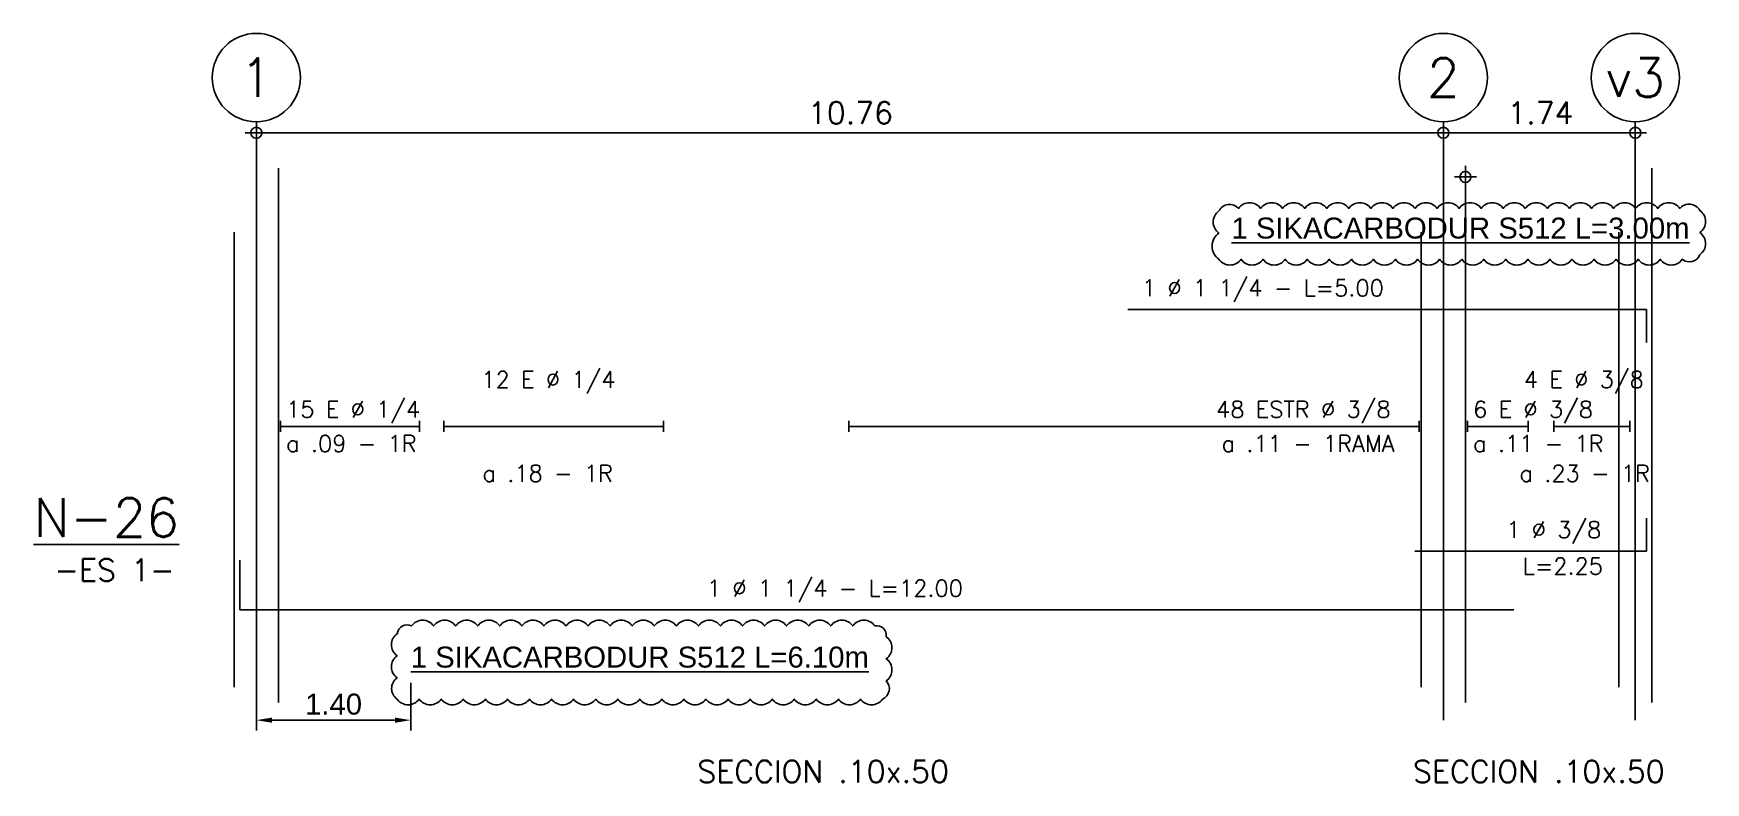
# Model space of a CAD drawing. Header units: millimetres. Extents: x 1 to 301, y -42 to 59.
# Drawn here: x 1.2 to 16.35, y -41.91 to -35.13 of the extents above; entities that cross this region are included whole.
import ezdxf
from ezdxf.enums import TextEntityAlignment as Align

# ---------------------------------------------------------------- set-up
doc = ezdxf.new("R2010")
doc.units = ezdxf.units.MM
doc.header["$LTSCALE"] = 0.0003
doc.header["$PDMODE"] = 34
doc.header["$PDSIZE"] = 0.1
for name, color, linetype in [('SIM-ACHURADOS', 8, 'Continuous'), ('SIM-COTAS', 1, 'Continuous'), ('SIM-FIBRACARB', 4, 'Continuous')]:
    doc.layers.add(name, color=color, linetype=linetype)
doc.styles.add('ARIAL EE', font='arial.ttf')
doc.styles.add('P140', font='SIMPLEX', dxfattribs={"height": 0.35})
doc.styles.add('P60', font='SIMPLEX', dxfattribs={"height": 0.16})
doc.styles.add('P80', font='SIMPLEX', dxfattribs={"height": 0.2})
doc.dimstyles.new('RE - STANDAR', dxfattribs={"dimtxt": 0.002, "dimasz": 0.0015, "dimexe": 0.001, "dimexo": 0.001, "dimgap": 0.0005, "dimtad": 1, "dimzin": 4, "dimdsep": 46, "dimtxsty": 'ARIAL EE', "dimcen": -0.001, "dimclrd": 256, "dimclre": 256, "dimclrt": 2, "dimadec": 0, "dimazin": 0, "dimtfac": 1, "dimtix": 1, "dimtofl": 0, "dimtmove": 1, "dimatfit": 0, "dimfxl": 0.0015, "dimtolj": 1, "dimtzin": 4, "dimlwd": -1, "dimlwe": -1, "dimarcsym": 0})

msp = doc.modelspace()

# ---------------------------------------------------------------- texts
at = {"layer": 'SIM-ACHURADOS', "style": 'P140'}
for s, p in [('1', (3.218, -35.525)), ('2', (13.978, -35.525)), ('v3', (15.718, -35.525))]:
    msp.add_text(s, height=0.35, dxfattribs=at).set_placement(p, align=Align.MIDDLE)
at = {"layer": 'SIM-ACHURADOS'}
for s, height, style, p in [('10.76', 0.2, 'P80', (8.218, -35.945)), ('1.74', 0.2, 'P80', (14.558, -35.945)), ('1 %%C 1 1/4 - L=5.00', 0.15, 'P60', (11.246, -37.505)), ('12 E %%c 1/4', 0.15, 'P60', (5.258, -38.335)), ('4 E %%c 3/8', 0.15, 'P60', (14.708, -38.335)), ('15 E %%c 1/4', 0.15, 'P60', (3.488, -38.605)), ('48 ESTR %%c 3/8', 0.15, 'P60', (11.918, -38.605)), ('6 E %%c 3/8', 0.15, 'P60', (14.248, -38.605)), ('a .09 - 1R', 0.15, 'P60', (3.488, -38.915)), ('a .11 - 1RAMA', 0.15, 'P60', (11.968, -38.915)), ('a .11 - 1R', 0.15, 'P60', (14.248, -38.915)), ('a .18 - 1R', 0.15, 'P60', (5.268, -39.185)), ('a .23 - 1R', 0.15, 'P60', (14.668, -39.185)), ('1 %%c 3/8', 0.15, 'P60', (14.548, -39.695)), ('-ES 1-', 0.2, 'P80', (1.388, -40.085)), ('L=2.25', 0.15, 'P60', (14.698, -40.025)), ('1 %%C 1 1/4 - L=12.00', 0.15, 'P60', (7.302, -40.225)), ('SECCION .10x.50', 0.2, 'P80', (7.216, -41.91)), ('SECCION .10x.50', 0.2, 'P80', (13.704, -41.91))]:
    msp.add_text(s, height=height, dxfattribs=dict(at, style=style)).set_placement(p)
at = {"layer": 'SIM-ACHURADOS', "style": 'P140'}
msp.add_text('%%UN-26', height=0.35, dxfattribs=at).set_placement((2.518, -39.685), align=Align.RIGHT)
at = {"layer": 'SIM-FIBRACARB', "char_height": 0.19, "attachment_point": 1, "style": 'ARIAL EE'}
for s, width, insert in [('{\\L1 SIKACARBODUR S512 L=3.00m}', 4.60764, (12.057, -36.793)), ('{\\L1 SIKACARBODUR S512 L=6.10m}', 4.33689, (4.618, -40.679))]:
    msp.add_mtext_dynamic_manual_height_columns(s, width=width, gutter_width=0.00475, heights=[0], dxfattribs=dict(at, insert=insert))

# ---------------------------------------------------------------- blocks, each defined once
blk = doc.blocks.new('*D44')
at = {"layer": 'SIM-COTAS', "transparency": 16777216}
for p, q in [((3.218, -41.055), (3.218, -41.44)), ((4.618, -41.006), (4.618, -41.44)), ((3.36, -41.345), (4.475, -41.345))]:
    blk.add_line(p, q, dxfattribs=at)
for points in [[(3.36, -41.322), (3.36, -41.369), (3.218, -41.345)], [(4.475, -41.322), (4.475, -41.369), (4.618, -41.345)]]:
    blk.add_solid(points, dxfattribs=at)
at = {"layer": 'SIM-COTAS', "color": 2, "transparency": 16777216, "insert": (3.918, -41.201), "char_height": 0.19, "attachment_point": 5, "style": 'ARIAL EE'}
blk.add_mtext('\\A1;1.40', dxfattribs=at)

# ---------------------------------------------------------------- dimensions: what is measured, and where the dimension line sits
at = {"layer": 'SIM-COTAS'}
dim = msp.add_linear_dim(base=(4.618, -41.345), p1=(3.218, -40.96), p2=(4.618, -40.911), dimstyle='RE - STANDAR', dxfattribs=at)
dim.commit()
dim.dimension.update_dxf_attribs({"geometry": '*D44', "text_midpoint": (3.918, -41.201)})

# ---------------------------------------------------------------- linework, layer by layer
at = {"color": 6}
for points in [[(11.944, -37.171, 0.520567), (12.144, -37.171, 0.520567), (12.344, -37.171, 0.520567), (12.544, -37.171, 0.520567), (12.744, -37.171, 0.520567), (12.944, -37.171, 0.520567), (13.144, -37.171, 0.520567), (13.344, -37.171, 0.520567), (13.544, -37.171, 0.520567), (13.744, -37.171, 0.520567), (13.944, -37.171, 0.520567), (14.144, -37.171, 0.520567), (14.344, -37.171, 0.520567), (14.544, -37.171, 0.520567), (14.744, -37.171, 0.520567), (14.944, -37.171, 0.520567), (15.144, -37.171, 0.520567), (15.344, -37.171, 0.520567), (15.544, -37.171, 0.520567), (15.744, -37.171, 0.520567), (15.944, -37.171, 0.520567), (16.144, -37.171, 0.520567), (16.303, -37.129, 0.520567), (16.303, -36.929, 0.520567), (16.303, -36.729, 0.520567), (16.121, -36.71, 0.520567), (15.921, -36.71, 0.520567), (15.721, -36.71, 0.520567), (15.521, -36.71, 0.520567), (15.321, -36.71, 0.520567), (15.121, -36.71, 0.520567), (14.921, -36.71, 0.520567), (14.721, -36.71, 0.520567), (14.521, -36.71, 0.520567), (14.321, -36.71, 0.520567), (14.121, -36.71, 0.520567), (13.921, -36.71, 0.520567), (13.721, -36.71, 0.520567), (13.521, -36.71, 0.520567), (13.321, -36.71, 0.520567), (13.121, -36.71, 0.520567), (12.921, -36.71, 0.520567), (12.721, -36.71, 0.520567), (12.521, -36.71, 0.520567), (12.321, -36.71, 0.520567), (12.121, -36.71, 0.520567), (11.944, -36.733, 0.520567), (11.944, -36.933, 0.520567)], [(4.494, -41.154, 0.520567), (4.694, -41.154, 0.520567), (4.894, -41.154, 0.520567), (5.094, -41.154, 0.520567), (5.294, -41.154, 0.520567), (5.494, -41.154, 0.520567), (5.694, -41.154, 0.520567), (5.894, -41.154, 0.520567), (6.094, -41.154, 0.520567), (6.294, -41.154, 0.520567), (6.494, -41.154, 0.520567), (6.694, -41.154, 0.520567), (6.894, -41.154, 0.520567), (7.094, -41.154, 0.520567), (7.294, -41.154, 0.520567), (7.494, -41.154, 0.520567), (7.694, -41.154, 0.520567), (7.894, -41.154, 0.520567), (8.094, -41.154, 0.520567), (8.294, -41.154, 0.520567), (8.494, -41.154, 0.520567), (8.694, -41.154, 0.520567), (8.894, -41.154, 0.520567), (8.928, -40.989, 0.520567), (8.928, -40.789, 0.520567), (8.928, -40.589, 0.520567), (8.825, -40.492, 0.520567), (8.625, -40.492, 0.520567), (8.425, -40.492, 0.520567), (8.225, -40.492, 0.520567), (8.025, -40.492, 0.520567), (7.825, -40.492, 0.520567), (7.625, -40.492, 0.520567), (7.425, -40.492, 0.520567), (7.225, -40.492, 0.520567), (7.025, -40.492, 0.520567), (6.825, -40.492, 0.520567), (6.625, -40.492, 0.520567), (6.425, -40.492, 0.520567), (6.225, -40.492, 0.520567), (6.025, -40.492, 0.520567), (5.825, -40.492, 0.520567), (5.625, -40.492, 0.520567), (5.425, -40.492, 0.520567), (5.225, -40.492, 0.520567), (5.025, -40.492, 0.520567), (4.825, -40.492, 0.520567), (4.625, -40.492, 0.520567), (4.494, -40.562, 0.520567), (4.494, -40.762, 0.520567), (4.494, -40.962, 0.520567)]]:
    msp.add_lwpolyline(points, format="xyb", close=True, dxfattribs=at)
at = {"layer": 'SIM-ACHURADOS'}
for p, q in [((3.218, -41.345), (3.218, -35.925)), ((3.218, -36.025), (15.718, -36.025)), ((13.978, -41.345), (13.978, -35.925)), ((15.718, -41.345), (15.718, -35.925)), ((3.418, -41.185), (3.418, -36.345)), ((14.178, -41.185), (14.178, -36.345)), ((15.868, -41.185), (15.868, -36.345)), ((3.018, -41.045), (3.018, -36.925)), ((13.778, -41.045), (13.778, -36.925)), ((15.568, -41.045), (15.568, -36.925)), ((11.118, -37.625), (15.818, -37.625)), ((15.818, -37.625), (15.818, -37.925)), ((3.438, -38.635), (3.438, -38.735)), ((4.698, -38.635), (4.698, -38.735)), ((4.918, -38.635), (4.918, -38.735)), ((6.908, -38.635), (6.908, -38.735)), ((8.588, -38.635), (8.588, -38.735)), ((13.758, -38.635), (13.758, -38.735)), ((14.198, -38.635), (14.198, -38.735)), ((14.748, -38.635), (14.748, -38.735)), ((14.978, -38.635), (14.978, -38.735)), ((15.668, -38.635), (15.668, -38.735)), ((3.438, -38.685), (4.698, -38.685)), ((4.918, -38.685), (6.908, -38.685)), ((8.588, -38.685), (13.758, -38.685)), ((14.198, -38.685), (14.748, -38.685)), ((14.978, -38.685), (15.668, -38.685)), ((15.818, -39.815), (15.818, -39.515)), ((13.718, -39.815), (15.818, -39.815)), ((3.068, -40.345), (3.068, -39.895)), ((3.068, -40.345), (14.618, -40.345))]:
    msp.add_line(p, q, dxfattribs=at)
for centre in [(3.218, -35.525), (13.978, -35.525), (15.718, -35.525)]:
    msp.add_circle(centre, 0.4, dxfattribs=at)
for p in [(3.218, -36.025), (13.978, -36.025), (15.718, -36.025), (14.178, -36.425)]:
    msp.add_point(p, dxfattribs=at)

msp.set_redraw_order([(e.dxf.handle, doc.entitydb.next_handle()) for e in msp.query("TEXT MTEXT ATTDEF DIMENSION ARC_DIMENSION")])  # texts and dimensions are drawn at this point

doc.saveas('drawing.dxf')
